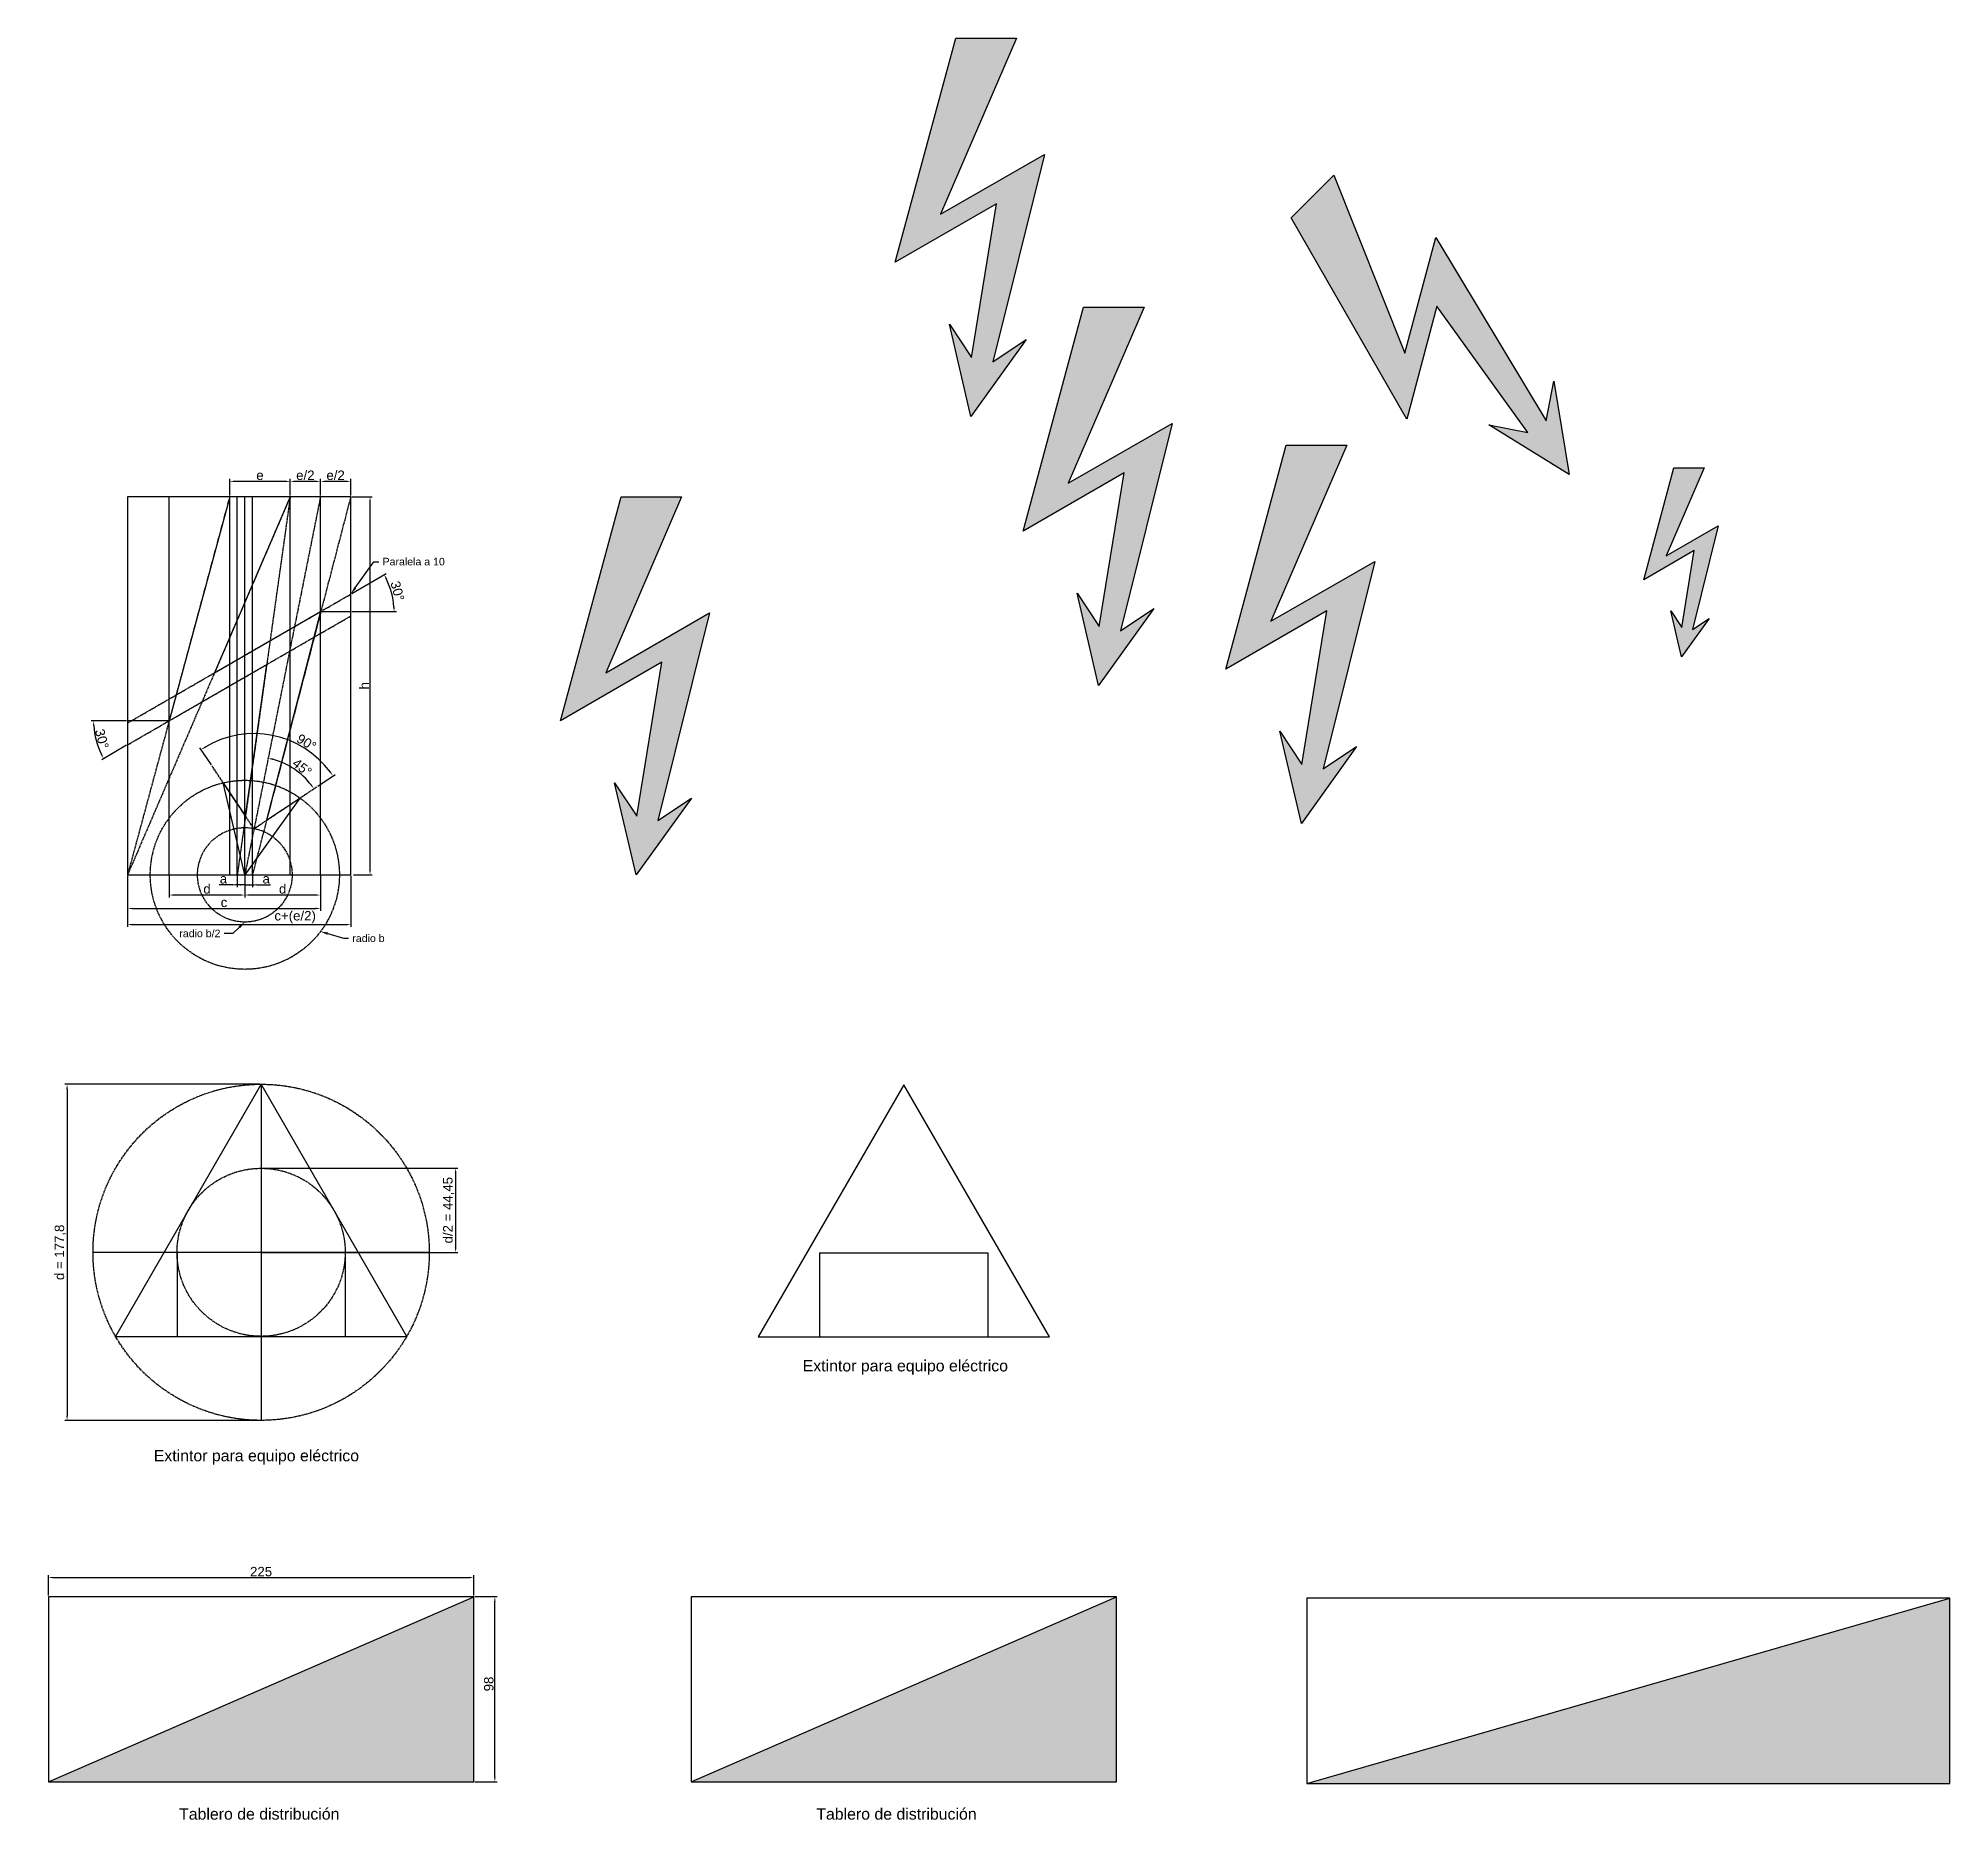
# Model space of a CAD drawing. Header units: millimetres. Extents: x 5 to 3217, y -2055 to 1097.
# Drawn here: x 13 to 1024, y -500 to 443 of the extents above; entities that cross this region are included whole.
import ezdxf
from ezdxf import colors
from ezdxf.entities.mleader import LeaderData, LeaderLine
from ezdxf.math import Vec2, Vec3

# ---------------------------------------------------------------- set-up
doc = ezdxf.new("R2010")
doc.units = ezdxf.units.MM
doc.header["$LTSCALE"] = 0.05
doc.header["$PDMODE"] = 34
doc.header["$PDSIZE"] = 1
doc.linetypes.add('ACAD_ISO02W100', pattern=[15, 12, -3])
doc.layers.add('0-Dimension', color=92, linetype='Continuous')
doc.layers.add('0-Sketch', color=32, linetype='ACAD_ISO02W100')
doc.layers.add('0-Object', color=7, linetype='Continuous', lineweight=30)
doc.layers.add('0-Text', color=4, linetype='Continuous', lineweight=20)
doc.styles.get("Standard").update_dxf_attribs({"font": 'arial.ttf'})
doc.dimstyles.new('ISO-25', dxfattribs={"dimtxt": 5, "dimasz": 2.5, "dimexe": 1.25, "dimexo": 0.625, "dimtad": 1, "dimtxsty": 'Standard', "dimcen": 2.5, "dimadec": 0, "dimazin": 0, "dimtfac": 1, "dimtmove": 0, "dimatfit": 3, "dimfxl": 1, "dimarcsym": 0})

msp = doc.modelspace()

# ---------------------------------------------------------------- texts
at = {"layer": '0-Text', "char_height": 6, "attachment_point": 1}
for s, insert in [('\\pxqc;Extintor para equipo eléctrico', (412.127, -256.664)), ('\\pxqc;Extintor para equipo eléctrico', (68.97, -304.209)), ('\\pxqc;Tablero de distribución', (70.488, -493.743)), ('\\pxqc;Tablero de distribución', (407.416, -493.743))]:
    msp.add_mtext_dynamic_manual_height_columns(s, width=118.27131, gutter_width=12.5, heights=[14.159], dxfattribs=dict(at, insert=insert))

# ---------------------------------------------------------------- blocks, each defined once
blk = doc.blocks.new('*D1')
at = {"layer": '0-Dimension', "color": 0, "lineweight": -2, "transparency": 16777216}
for p, q in [((178.6, 200), (189.4, 200)), ((188.2, 2.5), (188.2, 197.5)), ((179.5, 0), (189.4, 0))]:
    blk.add_line(p, q, dxfattribs=at)
at = {"layer": '0-Dimension', "color": 0, "transparency": 16777216}
for points in [[(187.8, 197.5), (188.6, 197.5), (188.2, 200)], [(187.8, 2.5), (188.6, 2.5), (188.2, 0)]]:
    blk.add_solid(points, dxfattribs=at)
at = {"layer": 'Defpoints', "color": 0, "transparency": 16777216}
for p in [(178, 200), (188.2, 200), (178.9, 0)]:
    blk.add_point(p, dxfattribs=at)
at = {"layer": '0-Dimension', "color": 0, "transparency": 16777216, "insert": (185.1, 100), "char_height": 5, "attachment_point": 5, "rotation": 90}
blk.add_mtext('h', dxfattribs=at)
blk = doc.blocks.new('*D2')
at = {"layer": '0-Dimension', "color": 0, "lineweight": -2, "transparency": 16777216}
for p, q in [((162, 200.6), (162, 209.4)), ((175.5, 208.1), (164.5, 208.1)), ((178, 200.6), (178, 209.4))]:
    blk.add_line(p, q, dxfattribs=at)
at = {"layer": '0-Dimension', "color": 0, "transparency": 16777216}
for points in [[(164.5, 208.5), (164.5, 207.7), (162, 208.1)], [(175.5, 208.5), (175.5, 207.7), (178, 208.1)]]:
    blk.add_solid(points, dxfattribs=at)
at = {"layer": 'Defpoints', "color": 0, "transparency": 16777216}
for p in [(162, 208.1), (162, 200), (178, 200)]:
    blk.add_point(p, dxfattribs=at)
at = {"layer": '0-Dimension', "color": 0, "transparency": 16777216, "insert": (170, 211.3), "char_height": 5, "width": 7.269, "attachment_point": 5}
blk.add_mtext('e/2', dxfattribs=at)
blk = doc.blocks.new('*D3')
at = {"layer": '0-Dimension', "color": 0, "lineweight": -2, "transparency": 16777216}
for p, q in [((146, 200.6), (146, 209.4)), ((159.5, 208.1), (148.5, 208.1)), ((162, 200.6), (162, 209.4))]:
    blk.add_line(p, q, dxfattribs=at)
at = {"layer": '0-Dimension', "color": 0, "transparency": 16777216}
for points in [[(148.5, 208.5), (148.5, 207.7), (146, 208.1)], [(159.5, 208.5), (159.5, 207.7), (162, 208.1)]]:
    blk.add_solid(points, dxfattribs=at)
at = {"layer": 'Defpoints', "color": 0, "transparency": 16777216}
for p in [(146, 208.1), (146, 200), (162, 200)]:
    blk.add_point(p, dxfattribs=at)
at = {"layer": '0-Dimension', "color": 0, "transparency": 16777216, "insert": (154, 211.3), "char_height": 5, "attachment_point": 5}
blk.add_mtext('e/2', dxfattribs=at)
blk = doc.blocks.new('*D4')
at = {"layer": '0-Dimension', "color": 0, "lineweight": -2, "transparency": 16777216}
for p, q in [((114, 200.6), (114, 209.4)), ((143.5, 208.1), (116.5, 208.1)), ((146, 200.6), (146, 209.4))]:
    blk.add_line(p, q, dxfattribs=at)
at = {"layer": '0-Dimension', "color": 0, "transparency": 16777216}
for points in [[(116.5, 208.5), (116.5, 207.7), (114, 208.1)], [(143.5, 208.5), (143.5, 207.7), (146, 208.1)]]:
    blk.add_solid(points, dxfattribs=at)
at = {"layer": 'Defpoints', "color": 0, "transparency": 16777216}
for p in [(114, 208.1), (114, 200), (146, 200)]:
    blk.add_point(p, dxfattribs=at)
at = {"layer": '0-Dimension', "color": 0, "transparency": 16777216, "insert": (130, 211.3), "char_height": 5, "attachment_point": 5}
blk.add_mtext('e', dxfattribs=at)
blk = doc.blocks.new('*D5')
at = {"layer": '0-Dimension', "color": 0, "lineweight": -2, "transparency": 16777216}
for p, q in [((60, -0.6), (60, -19)), ((162, -0.6), (162, -19)), ((62.5, -17.8), (159.5, -17.8))]:
    blk.add_line(p, q, dxfattribs=at)
at = {"layer": '0-Dimension', "color": 0, "transparency": 16777216}
for points in [[(62.5, -17.4), (62.5, -18.2), (60, -17.8)], [(159.5, -17.4), (159.5, -18.2), (162, -17.8)]]:
    blk.add_solid(points, dxfattribs=at)
at = {"layer": 'Defpoints', "color": 0, "transparency": 16777216}
for p in [(60, 0), (162, 0), (162, -17.8)]:
    blk.add_point(p, dxfattribs=at)
at = {"layer": '0-Dimension', "color": 0, "transparency": 16777216, "insert": (111, -14.6), "char_height": 5, "attachment_point": 5}
blk.add_mtext('c', dxfattribs=at)
blk = doc.blocks.new('*D6')
at = {"layer": '0-Dimension', "color": 0, "lineweight": -2, "transparency": 16777216}
for p, q in [((122, -0.6), (122, -12)), ((162, -0.6), (162, -12)), ((159.5, -10.7), (124.5, -10.7))]:
    blk.add_line(p, q, dxfattribs=at)
at = {"layer": '0-Dimension', "color": 0, "transparency": 16777216}
for points in [[(124.5, -10.3), (124.5, -11.1), (122, -10.7)], [(159.5, -10.3), (159.5, -11.1), (162, -10.7)]]:
    blk.add_solid(points, dxfattribs=at)
at = {"layer": 'Defpoints', "color": 0, "transparency": 16777216}
for p in [(122, 0), (162, 0), (122, -10.7)]:
    blk.add_point(p, dxfattribs=at)
at = {"layer": '0-Dimension', "color": 0, "transparency": 16777216, "insert": (142, -7.5), "char_height": 5, "attachment_point": 5}
blk.add_mtext('d', dxfattribs=at)
blk = doc.blocks.new('*D7')
at = {"layer": '0-Dimension', "color": 0, "lineweight": -2, "transparency": 16777216}
for p, q in [((82, -0.6), (82, -12)), ((122, -0.6), (122, -12)), ((119.5, -10.7), (84.5, -10.7))]:
    blk.add_line(p, q, dxfattribs=at)
at = {"layer": '0-Dimension', "color": 0, "transparency": 16777216}
for points in [[(84.5, -10.3), (84.5, -11.1), (82, -10.7)], [(119.5, -10.3), (119.5, -11.1), (122, -10.7)]]:
    blk.add_solid(points, dxfattribs=at)
at = {"layer": 'Defpoints', "color": 0, "transparency": 16777216}
for p in [(82, 0), (122, 0), (82, -10.7)]:
    blk.add_point(p, dxfattribs=at)
at = {"layer": '0-Dimension', "color": 0, "transparency": 16777216, "insert": (102, -7.5), "char_height": 5, "attachment_point": 5}
blk.add_mtext('d', dxfattribs=at)
blk = doc.blocks.new('*D8')
at = {"layer": '0-Dimension', "color": 0, "lineweight": -2, "transparency": 16777216}
for p, q in [((59.4, 81.5), (40.7, 81.5)), ((59.5, 68.5), (46.3, 60.9))]:
    blk.add_line(p, q, dxfattribs=at)
blk.add_arc((82, 81.5), 40, 183.5806, 206.4194, dxfattribs=at)
at = {"layer": '0-Dimension', "color": 0, "transparency": 16777216}
for points in [[(41.7, 79), (42.5, 79), (42, 81.5)], [(46.5, 63.9), (45.8, 63.5), (47.3, 61.5)]]:
    blk.add_solid(points, dxfattribs=at)
at = {"layer": 'Defpoints', "color": 0, "transparency": 16777216}
for p in [(178, 136.9), (60, 81.5), (82, 81.5), (42.6, 74.5), (60, 68.8)]:
    blk.add_point(p, dxfattribs=at)
at = {"layer": '0-Dimension', "color": 0, "transparency": 16777216, "insert": (46.4, 71.9), "char_height": 5, "attachment_point": 5, "rotation": 285}
blk.add_mtext('30°', dxfattribs=at)
blk = doc.blocks.new('*D9')
at = {"layer": '0-Dimension', "color": 0, "lineweight": -2, "transparency": 16777216}
for p, q in [((178.5, 148.8), (196.8, 159.3)), ((178.6, 139.2), (202.2, 139.2))]:
    blk.add_line(p, q, dxfattribs=at)
blk.add_arc((162, 139.2), 38.9, 3.68, 26.32, dxfattribs=at)
at = {"layer": '0-Dimension', "color": 0, "transparency": 16777216}
for points in [[(196.5, 156.3), (197.3, 156.7), (195.7, 158.7)], [(201.3, 141.7), (200.4, 141.7), (200.9, 139.2)]]:
    blk.add_solid(points, dxfattribs=at)
at = {"layer": 'Defpoints', "color": 0, "transparency": 16777216}
for p in [(178, 148.5), (200.3, 146), (162, 139.2), (178, 139.2), (60, 80.3)]:
    blk.add_point(p, dxfattribs=at)
at = {"layer": '0-Dimension', "color": 0, "transparency": 16777216, "insert": (202.7, 150.1), "char_height": 5, "attachment_point": 5, "rotation": 285}
blk.add_mtext('30°', dxfattribs=at)
blk = doc.blocks.new('*D10')
at = {"layer": '0-Dimension', "color": 0, "lineweight": -2, "transparency": 16777216}
blk.add_arc((126.9, 24.4), 38, 37.46, 74.9201, dxfattribs=at)
at = {"layer": '0-Dimension', "color": 0, "transparency": 16777216}
for points in [[(136.7, 60.7), (136.9, 61.5), (134.3, 61.7)], [(157.4, 47.8), (156.7, 47.3), (158.5, 45.5)]]:
    blk.add_solid(points, dxfattribs=at)
at = {"layer": 'Defpoints', "color": 0, "transparency": 16777216}
for p in [(162, 200), (143.7, 58.5), (160.1, 46.6), (126.8, 24.4), (122, 0)]:
    blk.add_point(p, dxfattribs=at)
at = {"layer": '0-Dimension', "color": 0, "transparency": 16777216, "insert": (152.3, 56.8), "char_height": 5, "attachment_point": 5, "rotation": 321.8062}
blk.add_mtext('45°', dxfattribs=at)
blk = doc.blocks.new('*D11')
at = {"layer": '0-Dimension', "color": 0, "lineweight": -2, "transparency": 16777216}
for p, q in [((104.3, 58.2), (98.2, 67.2)), ((160.6, 46.9), (169.7, 53))]:
    blk.add_line(p, q, dxfattribs=at)
blk.add_arc((126.8, 24.4), 50.3, 36.5399, 120.8402, dxfattribs=at)
at = {"layer": '0-Dimension', "color": 0, "transparency": 16777216}
for points in [[(101.3, 67.2), (100.8, 67.9), (98.9, 66.2)], [(167.5, 54.5), (166.8, 54.1), (168.6, 52.3)]]:
    blk.add_solid(points, dxfattribs=at)
at = {"layer": 'Defpoints', "color": 0, "transparency": 16777216}
for p in [(123.6, 74.5), (104.6, 57.7), (160.1, 46.6), (126.8, 24.4), (126.8, 24.4)]:
    blk.add_point(p, dxfattribs=at)
at = {"layer": '0-Dimension', "color": 0, "transparency": 16777216, "insert": (154.6, 70), "char_height": 5, "attachment_point": 5, "rotation": 328.6046}
blk.add_mtext('90°', dxfattribs=at)
blk = doc.blocks.new('*D12')
at = {"layer": '0-Dimension', "color": 0, "lineweight": -2, "transparency": 16777216}
for p, q in [((119.5, -5.3), (117, -5.3)), ((122, -0.6), (122, -6.5)), ((122, -5.3), (126, -5.3)), ((126, -0.6), (126, -6.5)), ((128.5, -5.3), (135.6, -5.3))]:
    blk.add_line(p, q, dxfattribs=at)
at = {"layer": '0-Dimension', "color": 0, "transparency": 16777216}
for points in [[(119.5, -4.9), (119.5, -5.7), (122, -5.3)], [(128.5, -4.9), (128.5, -5.7), (126, -5.3)]]:
    blk.add_solid(points, dxfattribs=at)
at = {"layer": 'Defpoints', "color": 0, "transparency": 16777216}
for p in [(122, 0), (126, 0), (126, -5.3)]:
    blk.add_point(p, dxfattribs=at)
at = {"layer": '0-Dimension', "color": 0, "transparency": 16777216, "insert": (133.3, -2.1), "char_height": 5, "attachment_point": 5}
blk.add_mtext('a', dxfattribs=at)
blk = doc.blocks.new('*D13')
at = {"layer": '0-Dimension', "color": 0, "lineweight": -2, "transparency": 16777216}
for p, q in [((115.5, -5.3), (108.4, -5.3)), ((118, -0.6), (118, -6.5)), ((122, -5.3), (118, -5.3)), ((122, -0.6), (122, -6.5)), ((124.5, -5.3), (127, -5.3))]:
    blk.add_line(p, q, dxfattribs=at)
at = {"layer": '0-Dimension', "color": 0, "transparency": 16777216}
for points in [[(115.5, -4.9), (115.5, -5.7), (118, -5.3)], [(124.5, -4.9), (124.5, -5.7), (122, -5.3)]]:
    blk.add_solid(points, dxfattribs=at)
at = {"layer": 'Defpoints', "color": 0, "transparency": 16777216}
for p in [(118, 0), (118, -5.3), (122, 0)]:
    blk.add_point(p, dxfattribs=at)
at = {"layer": '0-Dimension', "color": 0, "transparency": 16777216, "insert": (110.7, -2.1), "char_height": 5, "attachment_point": 5}
blk.add_mtext('a', dxfattribs=at)
blk = doc.blocks.new('*D14')
at = {"layer": '0-Dimension', "color": 0, "lineweight": -2, "transparency": 16777216}
for p, q in [((60, -0.6), (60, -27.6)), ((178, -0.6), (178, -27.6)), ((62.5, -26.3), (175.5, -26.3))]:
    blk.add_line(p, q, dxfattribs=at)
at = {"layer": '0-Dimension', "color": 0, "transparency": 16777216}
for points in [[(62.5, -25.9), (62.5, -26.8), (60, -26.3)], [(175.5, -25.9), (175.5, -26.8), (178, -26.3)]]:
    blk.add_solid(points, dxfattribs=at)
at = {"layer": 'Defpoints', "color": 0, "transparency": 16777216}
for p in [(60, 0), (178, 0), (178, -26.3)]:
    blk.add_point(p, dxfattribs=at)
at = {"layer": '0-Dimension', "color": 0, "transparency": 16777216, "insert": (148.6, -22.4), "char_height": 5, "attachment_point": 5}
blk.add_mtext('c+(e/2)', dxfattribs=at)
blk = doc.blocks.new('RETIE - Riesgo eléctrico')
at = {"true_color": 0x636466}
h = blk.add_hatch(color=251, dxfattribs=at)
h.dxf.hatch_style = 1
h.paths.add_polyline_path([(-40, 81.5), (13.5, 112.4), (0.3, 31.1), (-11.4, 48.7), (0, 0), (29.2, 40.6), (11.5, 28.8), (38.8, 138.5), (-16.1, 106.9), (24, 200), (-8, 200)])
at = {"lineweight": 30}
blk.add_lwpolyline([(-40, 81.5), (-8, 200), (24, 200), (-16.1, 106.9), (38.8, 138.5), (11.5, 28.8), (29.2, 40.6), (0, 0), (-11.4, 48.7), (0.3, 31.1), (13.5, 112.4)], close=True, dxfattribs=at)
blk = doc.blocks.new('*D16')
at = {"layer": '0-Dimension', "color": 0, "lineweight": -2, "transparency": 16777216}
for p, q in [((130, -110.8), (26.8, -110.8)), ((28, -113.3), (28, -286.1)), ((130, -288.6), (26.8, -288.6))]:
    blk.add_line(p, q, dxfattribs=at)
at = {"layer": '0-Dimension', "color": 0, "transparency": 16777216}
for points in [[(27.6, -113.3), (28.4, -113.3), (28, -110.8)], [(27.6, -286.1), (28.4, -286.1), (28, -288.6)]]:
    blk.add_solid(points, dxfattribs=at)
at = {"layer": 'Defpoints', "color": 0, "transparency": 16777216}
for p in [(130.6, -110.8), (28, -288.6), (130.6, -288.6)]:
    blk.add_point(p, dxfattribs=at)
at = {"layer": '0-Dimension', "color": 0, "transparency": 16777216, "insert": (24.4, -199.7), "char_height": 5, "attachment_point": 5, "rotation": 90}
blk.add_mtext('d = 177,8', dxfattribs=at)
blk = doc.blocks.new('*D17')
at = {"layer": '0-Dimension', "color": 0, "lineweight": -2, "transparency": 16777216}
for p, q in [((131.2, -155.2), (234.7, -155.2)), ((233.5, -197.2), (233.5, -157.7)), ((131.2, -199.7), (234.7, -199.7))]:
    blk.add_line(p, q, dxfattribs=at)
at = {"layer": '0-Dimension', "color": 0, "transparency": 16777216}
for points in [[(233, -157.7), (233.9, -157.7), (233.5, -155.2)], [(233, -197.2), (233.9, -197.2), (233.5, -199.7)]]:
    blk.add_solid(points, dxfattribs=at)
at = {"layer": 'Defpoints', "color": 0, "transparency": 16777216}
for p in [(130.6, -155.2), (233.5, -155.2), (130.6, -199.7)]:
    blk.add_point(p, dxfattribs=at)
at = {"layer": '0-Dimension', "color": 0, "transparency": 16777216, "insert": (229.8, -177.4), "char_height": 5, "attachment_point": 5, "rotation": 90}
blk.add_mtext('d/2 = 44,45', dxfattribs=at)
blk = doc.blocks.new('RETIE - Extintor para equipo eléctrico')
for p, q in [((-44.5, 44.4), (-44.5, 0)), ((-44.5, 44.4), (44.4, 44.4)), ((44.4, 44.4), (44.4, 0))]:
    blk.add_line(p, q)
blk.add_lwpolyline([(0, 133.3), (-77, 0), (77, 0)], close=True)
blk = doc.blocks.new('*D19')
at = {"layer": '0-Dimension', "color": 0, "lineweight": -2, "transparency": 16777216}
for p, q in [((243.7, -381.8), (255.5, -381.8)), ((254.2, -477.3), (254.2, -384.3)), ((243.7, -479.8), (255.5, -479.8))]:
    blk.add_line(p, q, dxfattribs=at)
at = {"layer": '0-Dimension', "color": 0, "transparency": 16777216}
for points in [[(253.8, -384.3), (254.6, -384.3), (254.2, -381.8)], [(253.8, -477.3), (254.6, -477.3), (254.2, -479.8)]]:
    blk.add_solid(points, dxfattribs=at)
at = {"layer": 'Defpoints', "color": 0, "transparency": 16777216}
for p in [(243.1, -381.8), (254.2, -381.8), (243.1, -479.8)]:
    blk.add_point(p, dxfattribs=at)
at = {"layer": '0-Dimension', "color": 0, "transparency": 16777216, "insert": (251, -428), "char_height": 5, "attachment_point": 5, "rotation": 90}
blk.add_mtext('98', dxfattribs=at)
blk = doc.blocks.new('*D20')
at = {"layer": '0-Dimension', "color": 0, "lineweight": -2, "transparency": 16777216}
for p, q in [((18.1, -381.2), (18.1, -370.5)), ((20.6, -371.7), (240.6, -371.7)), ((243.1, -381.2), (243.1, -370.5))]:
    blk.add_line(p, q, dxfattribs=at)
at = {"layer": '0-Dimension', "color": 0, "transparency": 16777216}
for points in [[(20.6, -371.3), (20.6, -372.1), (18.1, -371.7)], [(240.6, -371.3), (240.6, -372.1), (243.1, -371.7)]]:
    blk.add_solid(points, dxfattribs=at)
at = {"layer": 'Defpoints', "color": 0, "transparency": 16777216}
for p in [(243.1, -371.7), (18.1, -381.8), (243.1, -381.8)]:
    blk.add_point(p, dxfattribs=at)
at = {"layer": '0-Dimension', "color": 0, "transparency": 16777216, "insert": (130.6, -368.6), "char_height": 5, "attachment_point": 5}
blk.add_mtext('225', dxfattribs=at)
blk = doc.blocks.new('*U23')
h = blk.add_hatch(color=256)
h.dxf.hatch_style = 1
h.paths.add_polyline_path([(-112.5, 0), (112.5, 0), (112.5, 98)])
blk.add_line((-112.5, 0), (112.5, 98))
blk.add_lwpolyline([(-112.5, 0), (112.5, 0), (112.5, 98), (-112.5, 98)], close=True)
blk = doc.blocks.new('*U25')
h = blk.add_hatch(color=256)
h.dxf.hatch_style = 1
h.paths.add_polyline_path([(227.5, 0), (227.5, 98), (-112.5, 0)])
blk.add_line((-112.5, 0), (227.5, 98))
blk.add_lwpolyline([(-112.5, 0), (227.5, 0), (227.5, 98), (-112.5, 98)], close=True)

# ---------------------------------------------------------------- dimensions: what is measured, and where the dimension line sits
at = {"layer": '0-Dimension'}
for base, p1, p2, text, picture, middle in [((114, 208.103), (146, 200), (114, 200), 'e', '*D4', (130, 211.269)), ((146, 208.103), (162, 200), (146, 200), 'e/2', '*D3', (154, 211.313)), ((82, -10.701), (122, 0), (82, 0), 'd', '*D7', (102, -7.535))]:
    dim = msp.add_linear_dim(base=base, p1=p1, p2=p2, text=text, dimstyle='ISO-25', override={"dimtmove": 1}, dxfattribs=at)
    dim.commit()
    dim.dimension.update_dxf_attribs({"geometry": picture, "text_midpoint": middle})
for base, p1, p2, text, picture, middle in [((162, 208.103), (178, 200), (162, 200), 'e/2', '*D2', (170, 211.313)), ((122, -10.701), (162, 0), (122, 0), 'd', '*D6', (142, -7.535))]:
    dim = msp.add_linear_dim(base=base, p1=p1, p2=p2, text=text, dimstyle='ISO-25', dxfattribs=at)
    dim.commit()
    dim.dimension.update_dxf_attribs({"geometry": picture, "text_midpoint": middle})
for base, line1, line2, picture, middle in [((143.732, 58.505), ((126.799, 24.381), (160.081, 46.569)), ((162, 200), (122, 0)), '*D10', (150.386, 54.307)), ((123.564, 74.544), ((126.799, 24.381), (104.611, 57.663)), ((126.799, 24.381), (160.081, 46.569)), '*D11', (152.985, 67.288))]:
    dim = msp.add_angular_dim_2l(base=base, line1=line1, line2=line2, dimstyle='ISO-25', dxfattribs=at)
    dim.commit()
    dim.dimension.update_dxf_attribs({"geometry": picture, "text_midpoint": middle, "dimtype": 162})
for base, p1, p2, text, picture, middle in [((188.198, 200), (178.919, 0), (178, 200), 'h', '*D1', (185.073, 100)), ((28.015, -288.57), (130.611, -110.77), (130.611, -288.57), 'd = <>', '*D16', (24.385, -199.67)), ((233.46, -155.22), (130.611, -199.67), (130.611, -155.22), 'd/2 = <>', '*D17', (229.798, -177.445))]:
    dim = msp.add_linear_dim(base=base, p1=p1, p2=p2, angle=90, text=text, dimstyle='ISO-25', dxfattribs=at)
    dim.commit()
    dim.dimension.update_dxf_attribs({"geometry": picture, "text_midpoint": middle})
for base, line1, line2, picture, middle in [((200.339, 145.977), ((162, 139.217), (178, 139.217)), ((60, 80.327), (178, 148.454)), '*D9', (202.675, 150.115)), ((42.597, 74.534), ((60, 68.78), (178, 136.907)), ((82, 81.481), (60, 81.481)), '*D8', (46.424, 71.949))]:
    dim = msp.add_angular_dim_2l(base=base, line1=line1, line2=line2, dimstyle='ISO-25', dxfattribs=at)
    dim.commit()
    dim.dimension.update_dxf_attribs({"geometry": picture, "text_midpoint": middle})
for base, p1, p2, text, picture, middle in [((162, -17.785), (60, 0), (162, 0), 'c', '*D5', (111, -17.785)), ((178, -26.344), (60, 0), (178, 0), 'c+(e/2)', '*D14', (148.646, -26.344)), ((118, -5.274), (122, 0), (118, 0), 'a', '*D13', (110.707, -5.274)), ((126, -5.274), (122, 0), (126, 0), 'a', '*D12', (133.293, -5.274))]:
    dim = msp.add_linear_dim(base=base, p1=p1, p2=p2, text=text, dimstyle='ISO-25', dxfattribs=at)
    dim.commit()
    dim.dimension.update_dxf_attribs({"geometry": picture, "text_midpoint": middle, "dimtype": 160})
dim = msp.add_linear_dim(base=(243.111, -371.728), p1=(18.111, -381.842), p2=(243.111, -381.842), dimstyle='ISO-25', dxfattribs=at)
dim.commit()
dim.dimension.update_dxf_attribs({"geometry": '*D20', "text_midpoint": (130.611, -371.728), "dimtype": 160})
dim = msp.add_linear_dim(base=(254.217, -381.842), p1=(243.111, -479.842), p2=(243.111, -381.842), angle=90, dimstyle='ISO-25', dxfattribs=at)
dim.commit()
dim.dimension.update_dxf_attribs({"geometry": '*D19', "text_midpoint": (254.217, -427.973), "dimtype": 160})

# ---------------------------------------------------------------- hatches: boundary and pattern name
h = msp.add_hatch(color=256)
h.dxf.hatch_style = 1
h.paths.add_polyline_path([(18.111, -479.842), (243.111, -479.842), (243.111, -381.842)])

# ---------------------------------------------------------------- linework, layer by layer
at = {"layer": '0-Dimension'}
msp.add_line((162, 139.217), (178, 139.217), dxfattribs=at)
at = {"layer": '0-Object'}
for p, q in [((114, 200), (82, 81.481)), ((146, 200), (105.947, 106.855)), ((146, 200), (114, 200)), ((105.947, 106.855), (162, 139.217)), ((162, 139.217), (133.501, 28.848)), ((82, 81.481), (133.576, 111.259)), ((122.348, 31.057), (133.576, 111.259)), ((122, 0), (110.598, 48.682)), ((110.598, 48.682), (122.348, 31.057)), ((151.156, 40.619), (122, 0)), ((133.501, 28.848), (151.156, 40.619)), ((86.161, -199.67), (86.161, -244.12)), ((86.161, -199.67), (175.061, -199.67)), ((175.061, -199.67), (175.061, -244.12)), ((18.111, -479.842), (243.111, -381.842))]:
    msp.add_line(p, q, dxfattribs=at)
for points in [[(130.611, -110.77), (53.622, -244.12), (207.601, -244.12)], [(18.111, -479.842), (243.111, -479.842), (243.111, -381.842), (18.111, -381.842)]]:
    msp.add_lwpolyline(points, close=True, dxfattribs=at)
at = {"layer": '0-Sketch'}
for p, q in [((178, 200), (60, 200)), ((60, 200), (60, 0)), ((146, 200), (60, 0)), ((114, 200), (60, 0)), ((114, 0), (114, 200)), ((146, 200), (118, 0)), ((118, 0), (118, 200)), ((178, 200), (126, 0)), ((126, 0), (126, 200)), ((146, 0), (146, 200)), ((178, 0), (178, 200)), ((60, 80.327), (178, 148.454)), ((60, 68.78), (178, 136.907)), ((82, 81.481), (60, 81.481)), ((126.799, 24.381), (104.611, 57.663)), ((126.799, 24.381), (160.081, 46.569)), ((60, 0), (178, 0)), ((130.611, -110.77), (130.611, -288.57)), ((41.711, -199.67), (219.511, -199.67))]:
    msp.add_line(p, q, dxfattribs=at)
at = {"layer": '0-Sketch', "color": 2}
for p, q in [((82, 0), (82, 200)), ((122, 0), (122, 200)), ((162, 200), (122, 0)), ((162, 0), (162, 200))]:
    msp.add_line(p, q, dxfattribs=at)
at = {"layer": '0-Sketch'}
for centre, radius in [((122, 0), 50), ((122, 0), 25), ((130.611, -199.67), 88.9), ((130.611, -199.67), 44.45)]:
    msp.add_circle(centre, radius, dxfattribs=at)

# ---------------------------------------------------------------- block references
for name, p in [('RETIE - Riesgo eléctrico', (505.949, 242.508)), ('RETIE - Riesgo eléctrico', (573.471, 100.195)), ('RETIE - Riesgo eléctrico', (680.672, 27.22)), ('RETIE - Riesgo eléctrico', (328.919, 0)), ('RETIE - Extintor para equipo eléctrico', (470.445, -244.358)), ('*U23', (470.445, -479.842)), ('*U25', (796.012, -480.602))]:
    msp.add_blockref(name, p)
at = {"rotation": 45}
msp.add_blockref('RETIE - Riesgo eléctrico', (822.272, 211.689), dxfattribs=at)
at = {"xscale": 0.5, "yscale": 0.5, "zscale": 0.5}
msp.add_blockref('RETIE - Riesgo eléctrico', (881.682, 115.27), dxfattribs=at)

msp.set_redraw_order([(e.dxf.handle, doc.entitydb.next_handle()) for e in msp.query("TEXT MTEXT ATTDEF DIMENSION ARC_DIMENSION")])  # texts and dimensions are drawn at this point

# ---------------------------------------------------------------- leaders
at = {"layer": '0-Dimension'}
ml = msp.add_multileader_mtext('Standard', dxfattribs=at)
ml.set_content('Paralela a 10', color=256)
ml.set_leader_properties()
ml.build(insert=Vec2(0, 0))
ctx = ml.context
ctx.base_point, ctx.plane_origin = Vec3(192.831, 165.636), Vec3(178, 148.454)
notes = []
notes.append((ctx, [(0, (1, 1, 0), (190.217, 165.636), (1, 0), 2.615, [(0, [(178, 148.454)], 0, [])])]))
ctx.mtext.insert, ctx.mtext.flow_direction = Vec3(194.831, 167.671), 5
ml = msp.add_multileader_mtext('Standard', dxfattribs=at)
ml.set_content('radio b/2', color=256)
ml.set_leader_properties()
ml.build(insert=Vec2(0, 0))
ctx = ml.context
ctx.base_point, ctx.plane_origin = Vec3(86.022, -31.021), Vec3(122, -25)
ctx.text_align_type = 2
notes.append((ctx, [(1, (1, 1, 0), (115.655, -31.021), (-1, 0), 4.544, [(0, [(122, -25)], 0, [])])]))
ctx.mtext.insert, ctx.mtext.alignment, ctx.mtext.flow_direction = Vec3(109.111, -28.987), 3, 5
ml = msp.add_multileader_mtext('Standard', dxfattribs=at)
ml.set_content('radio b', color=256)
ml.set_leader_properties()
ml.build(insert=Vec2(0, 0))
ctx = ml.context
ctx.base_point, ctx.plane_origin = Vec3(176.831, -33.59), Vec3(162, -30)
notes.append((ctx, [(0, (1, 1, 0), (174.217, -33.59), (1, 0), 2.615, [(0, [(162, -30)], 0, [])])]))
ctx.mtext.insert, ctx.mtext.flow_direction = Vec3(178.831, -31.557), 5
for ctx, leaders in notes:
    for number, flags, end, landing, length, lines in leaders:
        leader = LeaderData()
        leader.index, (leader.has_last_leader_line, leader.has_dogleg_vector, leader.attachment_direction) = number, flags
        leader.last_leader_point, leader.dogleg_vector, leader.dogleg_length = Vec3(end), Vec3(landing), length
        for number, points, colour, breaks in lines:
            line = LeaderLine()
            line.index, line.vertices, line.color, line.breaks = number, Vec3.list(points), colors.encode_raw_color(colour), breaks
            leader.lines.append(line)
        ctx.leaders.append(leader)

doc.saveas('drawing.dxf')
